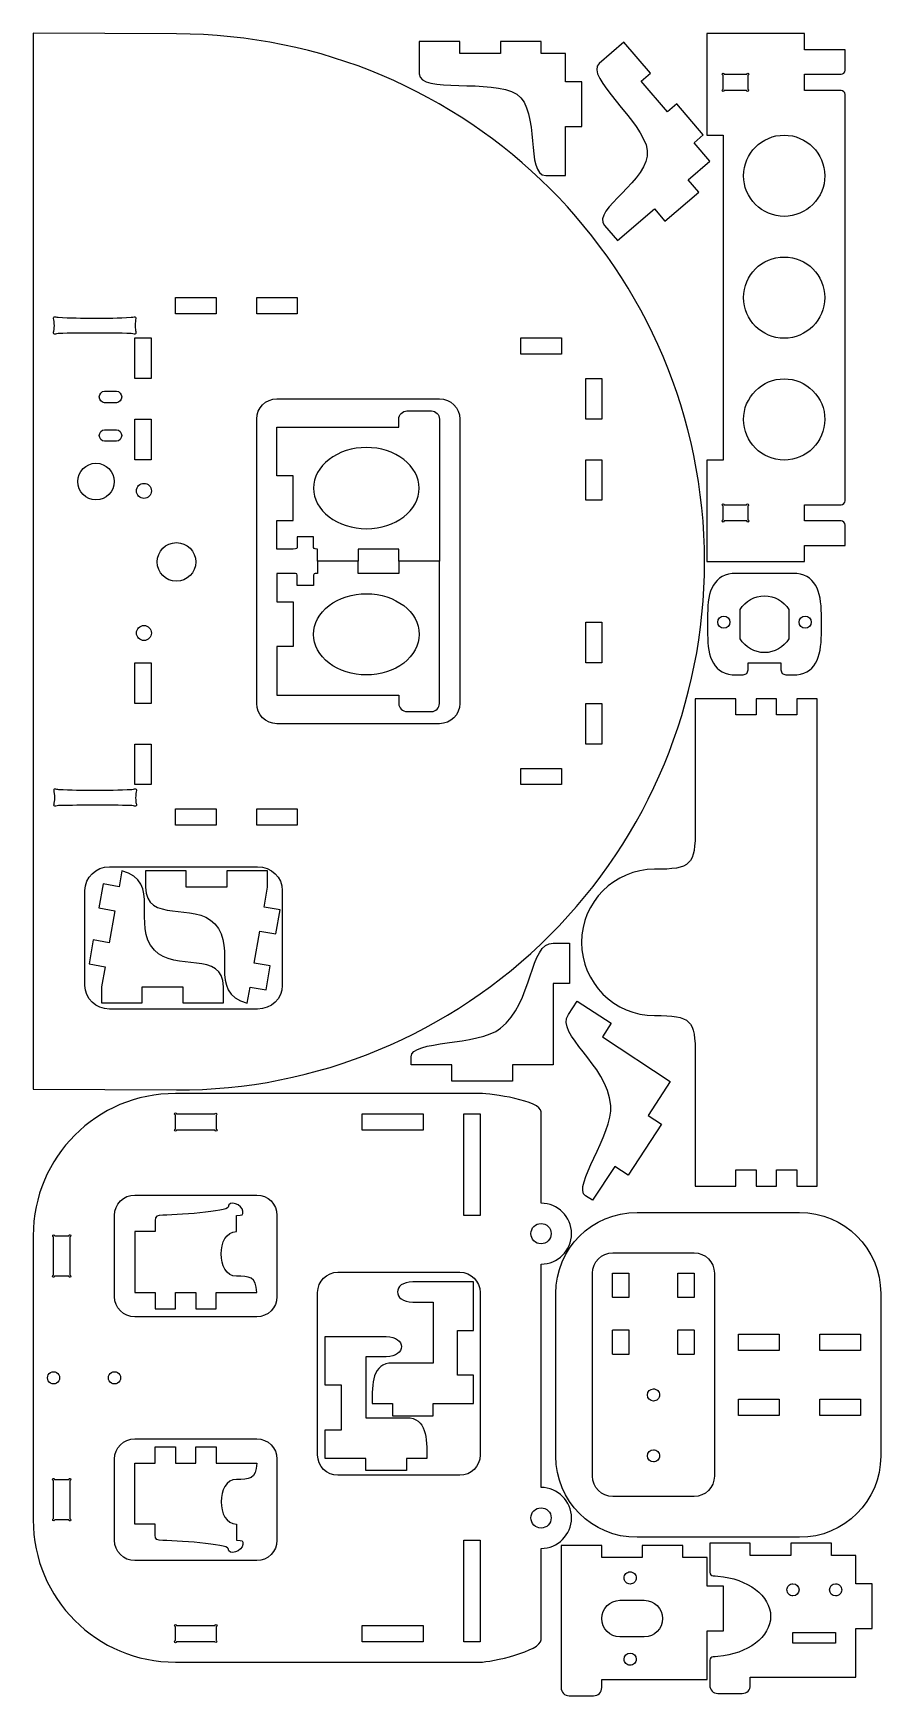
# Model space of a CAD drawing. Extents: x 0 to 209, y 11 to 420.
import ezdxf

# ---------------------------------------------------------------- set-up
doc = ezdxf.new("R2010")
doc.units = 0
doc.layers.get('0').update_dxf_attribs({"linetype": 'CONTINUOUS'})

msp = doc.modelspace()

# ---------------------------------------------------------------- linework, layer by layer
at = {"color": 7}
for p, q in [((0, 419.999993), (0, 159.99984)), ((35.248497, 419.829461), (0, 419.999993)), ((95.000218, 417.999744), (94.999971, 409.999957)), ((105.000067, 417.999744), (95.000218, 417.999744)), ((105.000067, 414.999993), (105.000067, 417.999744)), ((125.000425, 417.999744), (114.999987, 417.999744)), ((114.999987, 417.999744), (115.000001, 414.999993)), ((125.000439, 414.999993), (125.000425, 417.999744)), ((145.396632, 417.783193), (139.324579, 412.574849)), ((151.907386, 410.193229), (145.396632, 417.783193)), ((165.84844, 419.907582), (165.84844, 394.907555)), ((169.848199, 419.907582), (165.84844, 419.907582)), ((189.848512, 419.907582), (169.848199, 419.907582)), ((189.848512, 415.907294), (189.848512, 419.907582)), ((115.000001, 414.999993), (105.000067, 414.999993)), ((131.00059, 414.999993), (125.000439, 414.999993)), ((131.00059, 407.999905), (131.00059, 414.999993)), ((199.848421, 415.907294), (189.848512, 415.907294)), ((199.848421, 410.907621), (199.848421, 415.907294)), ((149.630554, 408.240138), (151.907386, 410.193229)), ((169.848199, 410.157263), (169.848199, 410.157263)), ((169.848199, 406.157504), (169.848199, 409.657546)), ((170.098319, 409.907683), (175.656615, 409.907683)), ((175.906734, 409.657546), (175.906734, 406.180762)), ((189.848512, 405.907395), (189.848512, 409.907683)), ((189.848512, 409.907683), (198.848472, 409.907683)), ((135.000349, 407.999905), (131.00059, 407.999905)), ((135.000349, 396.999539), (135.000349, 407.999905)), ((156.141336, 400.650135), (149.630554, 408.240138)), ((175.588423, 405.907395), (170.098319, 405.907395)), ((198.848472, 405.907395), (189.848512, 405.907395)), ((158.418157, 402.603236), (156.141336, 400.650135)), ((164.929274, 395.012841), (158.418157, 402.603236)), ((199.848421, 304.907956), (199.848421, 404.907453)), ((131.00035, 384.999955), (131.00059, 396.999539)), ((131.00059, 396.999539), (135.000349, 396.999539)), ((162.652457, 393.059744), (164.929274, 395.012841)), ((166.559054, 388.505591), (162.652457, 393.059744)), ((165.84844, 394.907555), (169.848199, 394.907555)), ((169.848199, 394.907555), (169.848199, 354.907421)), ((184.84831, 394.907555), (184.84831, 394.907555)), ((126.154291, 384.999958), (131.00035, 384.999955)), ((161.245943, 383.94795), (166.559054, 388.505591)), ((155.500773, 373.749956), (163.850116, 380.912107)), ((163.850116, 380.912107), (161.245943, 383.94795)), ((143.788682, 368.97325), (152.896599, 376.785796)), ((152.896599, 376.785796), (155.500773, 373.749956)), ((140.633494, 372.651434), (143.788682, 368.97325)), ((184.84831, 364.907324), (184.84831, 364.907324)), ((34.996738, 350.951774), (34.996738, 354.951773)), ((34.996738, 354.951773), (44.996738, 354.951773)), ((44.996738, 354.951773), (44.996738, 350.951774)), ((54.996735, 350.951774), (54.996735, 354.951773)), ((54.996735, 354.951773), (64.996736, 354.951773)), ((64.996736, 354.951773), (64.996736, 350.951774)), ((169.848199, 354.907421), (169.848199, 314.907901)), ((5.227068, 350.208905), (5.227071, 350.208905)), ((44.996738, 350.951774), (34.996738, 350.951774)), ((64.996736, 350.951774), (54.996735, 350.951774)), ((25, 344.999993), (28.999999, 344.999993)), ((25, 334.999992), (25, 344.999993)), ((25.284761, 346.187961), (25.283208, 346.187961)), ((28.999999, 344.999993), (28.999999, 334.999992)), ((120.000093, 344.999993), (130.000003, 344.999993)), ((120.000093, 341.000234), (120.000093, 344.999993)), ((130.000003, 344.999993), (130.000003, 341.000234)), ((130.000003, 341.000234), (120.000093, 341.000234)), ((17.51366, 331.880329), (20.513477, 331.880329)), ((17.51366, 331.880329), (17.51366, 331.880329)), ((28.999999, 334.999992), (25, 334.999992)), ((136.000005, 334.999992), (140.000004, 334.999992)), ((136.000005, 324.999991), (136.000005, 334.999992)), ((140.000004, 334.999992), (140.000004, 324.999991)), ((184.84831, 334.907649), (184.84831, 334.907649)), ((20.513477, 329.006043), (17.51366, 329.006043)), ((59.999992, 329.999998), (100.00001, 329.999998)), ((59.999992, 329.999998), (59.999992, 329.999998)), ((25, 324.999991), (28.999999, 324.999991)), ((25, 314.99999), (25, 324.999991)), ((28.999999, 324.999991), (28.999999, 314.99999)), ((55.000002, 254.999984), (55.000002, 325.000008)), ((90.000048, 323.000044), (90.000048, 325.000438)), ((91.999926, 327.000314), (98.000593, 327.000314)), ((100.000471, 325.000438), (100.000471, 323.000044)), ((105, 325.000008), (105, 254.999984)), ((140.000004, 324.999991), (136.000005, 324.999991)), ((17.51366, 322.368438), (20.513477, 322.368438)), ((17.51366, 322.368438), (17.51366, 322.368438)), ((20.513477, 319.529233), (17.51366, 319.529233)), ((59.999294, 311.000258), (59.999647, 323.000044)), ((59.999647, 323.000044), (90.000048, 323.000044)), ((100.000471, 323.000044), (99.999954, 289.99999)), ((15.441435, 314.116532), (15.441435, 314.116532)), ((28.999999, 314.99999), (25, 314.99999)), ((136.000005, 314.99999), (140.000004, 314.99999)), ((136.000005, 304.999989), (136.000005, 314.99999)), ((140.000004, 314.99999), (140.000004, 304.999989)), ((169.848199, 314.907901), (165.84844, 314.907901)), ((165.84844, 314.907901), (165.84844, 289.907845)), ((27.249499, 309.179883), (27.249499, 309.179883)), ((63.999568, 311.000258), (59.999294, 311.000258)), ((63.999568, 299.999896), (63.999568, 311.000258)), ((94.999743, 307.999926), (94.999743, 307.999926)), ((140.000004, 304.999989), (136.000005, 304.999989)), ((169.848199, 304.158162), (169.848199, 304.158162)), ((169.848199, 300.157874), (169.848199, 303.657923)), ((170.098319, 303.908043), (175.588423, 303.908043)), ((175.906734, 303.634675), (175.906734, 300.157874)), ((189.848512, 299.907755), (189.848512, 303.908043)), ((189.848512, 303.908043), (198.848472, 303.908043)), ((59.999294, 292.999808), (59.999294, 299.999896)), ((59.999294, 299.999896), (63.999568, 299.999896)), ((175.656615, 299.907755), (170.098319, 299.907755)), ((198.848472, 299.907755), (189.848512, 299.907755)), ((199.848421, 293.908134), (199.848421, 298.907806)), ((68.999778, 296.00014), (65.000024, 296.00014)), ((65.000024, 296.00014), (65.000024, 293.999746)), ((68.999778, 293.999746), (68.999778, 296.00014)), ((35.249527, 294.579741), (35.249527, 294.579741)), ((63.999568, 292.999808), (59.999294, 292.999808)), ((69.999718, 291.999866), (69.999718, 292.999808)), ((69.999718, 289.99999), (69.999718, 291.999866)), ((90.000048, 292.999808), (80.000141, 292.999808)), ((80.000141, 292.999808), (80.000141, 289.99999)), ((90.000048, 289.99999), (90.000048, 292.999808)), ((189.848512, 289.907845), (189.848512, 293.908134)), ((189.848512, 293.908134), (199.848421, 293.908134)), ((63.999568, 287.000174), (59.999296, 287.000174)), ((59.999296, 287.000174), (59.999296, 280.000085)), ((80.000141, 289.999991), (69.999718, 289.999991)), ((69.999718, 289.999991), (69.999718, 288.000114)), ((80.000141, 289.99999), (69.999718, 289.99999)), ((69.999718, 288.000114), (69.999718, 287.000174)), ((80.000141, 287.000174), (80.000141, 289.999991)), ((90.000048, 287.000174), (80.000141, 287.000174)), ((99.999954, 289.999991), (90.000048, 289.999991)), ((90.000048, 289.999991), (90.000048, 287.000174)), ((99.999954, 289.99999), (90.000048, 289.99999)), ((100.000471, 256.999938), (99.999954, 289.999991)), ((165.84844, 289.907845), (169.848199, 289.907845)), ((169.848199, 289.907845), (189.848512, 289.907845)), ((186.999665, 286.99999), (173.000004, 286.99999)), ((65.000024, 283.999842), (65.000024, 286.000235)), ((68.999778, 283.999842), (65.000024, 283.999842)), ((68.999778, 286.000235), (68.999778, 283.999842)), ((59.999296, 280.000085), (63.999568, 280.000085)), ((63.999568, 280.000085), (63.999568, 268.999723)), ((179.999577, 281.500068), (179.999577, 281.500068)), ((136.000005, 274.999993), (140.000004, 274.999993)), ((136.000005, 264.999992), (136.000005, 274.999993)), ((140.000004, 274.999993), (140.000004, 264.999992)), ((165.999912, 277.000084), (165.999912, 272.00039)), ((170.000186, 276.500374), (170.000186, 276.500374)), ((173.999942, 270.907951), (173.999942, 278.090457)), ((185.999724, 278.090457), (185.999724, 270.910533)), ((189.999998, 276.500374), (189.999998, 276.500374)), ((193.999754, 272.00039), (193.999754, 277.000084)), ((27.249499, 274.179435), (27.249499, 274.179435)), ((94.999743, 272.000056), (94.999743, 272.000056)), ((63.999568, 268.999723), (59.999296, 268.999723)), ((59.999296, 268.999723), (59.999825, 256.999938)), ((25, 264.999992), (28.999999, 264.999992)), ((25, 254.999991), (25, 264.999992)), ((28.999999, 264.999992), (28.999999, 254.999991)), ((140.000004, 264.999992), (136.000005, 264.999992)), ((176.000002, 264.999992), (184.000031, 264.999992)), ((28.999999, 254.999991), (25, 254.999991)), ((59.999825, 256.999938), (90.000048, 256.999938)), ((90.000048, 256.999938), (90.000048, 254.999542)), ((100.000471, 254.999542), (100.000471, 256.999938)), ((136.000005, 254.999994), (140.000004, 254.999994)), ((136.000005, 244.999993), (136.000005, 254.999994)), ((140.000004, 254.999994), (140.000004, 244.999993)), ((172.963298, 256.15586), (162.963131, 256.15586)), ((162.963131, 256.15586), (162.963131, 224.19345)), ((172.963298, 252.155572), (172.963298, 256.15586)), ((182.963228, 256.15586), (177.963531, 256.15586)), ((177.963531, 256.15586), (177.963531, 252.155572)), ((182.963228, 252.156101), (182.963228, 256.15586)), ((192.96313, 256.15586), (187.96343, 256.15586)), ((187.96343, 256.15586), (187.96343, 252.156101)), ((192.96313, 136.155626), (192.96313, 256.15586)), ((100.00001, 249.999994), (59.999992, 249.999994)), ((91.999926, 252.999665), (98.000593, 252.999665)), ((177.963531, 252.155572), (172.963298, 252.155572)), ((187.96343, 252.156101), (182.963228, 252.156101)), ((25, 244.99999), (28.999999, 244.99999)), ((25, 234.999989), (25, 244.99999)), ((28.999999, 244.99999), (28.999999, 234.999989)), ((140.000004, 244.999993), (136.000005, 244.999993)), ((120.000093, 239.000259), (130.000003, 239.000259)), ((120.000093, 234.999985), (120.000093, 239.000259)), ((130.000003, 239.000259), (130.000003, 234.999985)), ((5.349028, 233.974139), (5.349028, 233.974139)), ((28.999999, 234.999989), (25, 234.999989)), ((130.000003, 234.999985), (120.000093, 234.999985)), ((35.000001, 224.999991), (35.000001, 228.99999)), ((35.000001, 228.99999), (45.000001, 228.99999)), ((45.000001, 228.99999), (45.000001, 224.999991)), ((54.999998, 224.999991), (54.999998, 228.99999)), ((54.999998, 228.99999), (64.999999, 228.99999)), ((64.999999, 228.99999), (64.999999, 224.999991)), ((45.000001, 224.999991), (35.000001, 224.999991)), ((64.999999, 224.999991), (54.999998, 224.999991)), ((18.779283, 214.770753), (55.233883, 214.770753)), ((18.779283, 214.770753), (18.779283, 214.770753)), ((21.80507, 213.79742), (21.11519, 209.857615)), ((21.80507, 213.798451), (21.80507, 213.79742)), ((37.666986, 213.758828), (27.66708, 213.758828)), ((27.66708, 213.758828), (27.66708, 209.759097)), ((37.666986, 209.759097), (37.666986, 213.758828)), ((47.666892, 213.758828), (47.666821, 209.759097)), ((57.666801, 213.758828), (47.666892, 213.758828)), ((57.666801, 209.759097), (57.666801, 213.758828)), ((12.70354, 185.561237), (12.70354, 208.92887)), ((17.174861, 210.54696), (16.140301, 204.636724)), ((21.11519, 209.857615), (17.174861, 210.54696)), ((47.666821, 209.759097), (37.666986, 209.759097)), ((56.804838, 204.833797), (57.666801, 209.759097)), ((57.666801, 209.759097), (57.665743, 209.759097)), ((57.665743, 209.759097), (57.666801, 209.759097)), ((61.309623, 208.92887), (61.309623, 185.561237)), ((60.745165, 204.143923), (56.804838, 204.833797)), ((16.140301, 204.636724), (20.080627, 203.947379)), ((20.080627, 203.947379), (18.701383, 196.066711)), ((59.710605, 198.234218), (60.745165, 204.143923)), ((14.761054, 196.756586), (13.726494, 190.846879)), ((18.701383, 196.066711), (14.761054, 196.756586)), ((54.39103, 191.043425), (55.770275, 198.924092)), ((55.770275, 198.924092), (59.710605, 198.234218)), ((128.000031, 195.999768), (132.00032, 195.999768)), ((132.00032, 195.999768), (132.00032, 185.999858)), ((134.963282, 196.155388), (134.963282, 196.155565)), ((13.726494, 190.846879), (17.666822, 190.157004)), ((17.666822, 190.157004), (16.804857, 185.231706)), ((58.331357, 190.354079), (54.39103, 191.043425)), ((57.296797, 184.443842), (58.331357, 190.354079)), ((16.804857, 185.231706), (16.805916, 185.231706)), ((16.805916, 185.231706), (16.804857, 185.231706)), ((16.804857, 185.231706), (16.804857, 181.231973)), ((26.804766, 181.231973), (26.804838, 185.231706)), ((26.804838, 185.231706), (36.804672, 185.231706)), ((36.804672, 185.231706), (36.804672, 181.231973)), ((46.804578, 181.231973), (46.804578, 185.231706)), ((52.666589, 181.193382), (53.356467, 185.133187)), ((53.356467, 185.133187), (57.296797, 184.443842)), ((132.00032, 185.999858), (128.000031, 185.999858)), ((128.000031, 185.999858), (128.000031, 165.999747)), ((16.804857, 181.231973), (26.804766, 181.231973)), ((36.804672, 181.231973), (46.804578, 181.231973)), ((52.666589, 181.192352), (52.666589, 181.193382)), ((131.727552, 178.36157), (133.919374, 181.707943)), ((133.919374, 181.707943), (142.284628, 176.228824)), ((55.233883, 179.719353), (18.779283, 179.719353)), ((142.284628, 176.228824), (140.092805, 172.882452)), ((140.092805, 172.882452), (156.823545, 161.924063)), ((93.000091, 165.999747), (92.999999, 167.99999)), ((162.963131, 168.300444), (162.963131, 136.155626)), ((103.000001, 165.999747), (93.000091, 165.999747)), ((103.000001, 161.999988), (103.000001, 165.999747)), ((128.000031, 165.999747), (118.000147, 165.999747)), ((118.000147, 165.999747), (118.000147, 161.999988)), ((0, 159.99984), (35.248497, 159.829826)), ((118.000147, 161.999988), (103.000001, 161.999988)), ((156.823545, 161.924063), (151.344441, 153.558831)), ((80.000029, 158.941359), (34.999934, 158.94157)), ((89.999931, 158.941359), (80.000029, 158.941359)), ((109.999761, 158.941359), (89.999931, 158.941359)), ((35.002502, 150.155026), (35.002502, 153.655072)), ((35.252639, 153.905184), (44.678416, 153.905184)), ((44.996734, 153.631817), (44.996734, 150.155026)), ((80.999971, 149.941391), (80.999971, 153.941665)), ((80.999971, 153.941665), (95.99957, 153.941665)), ((95.99957, 153.941665), (95.99957, 149.941391)), ((106.000002, 128.941641), (106.000002, 153.941665)), ((106.000002, 153.941665), (109.999761, 153.941665)), ((109.999761, 153.941665), (110.000001, 128.941349)), ((124.999572, 131.94129), (124.999572, 154.441728)), ((151.344441, 153.558831), (154.690372, 151.367294)), ((44.746625, 149.904914), (35.252639, 149.904914)), ((45.246318, 149.904914), (45.246318, 149.904914)), ((95.99957, 149.941391), (80.999971, 149.941391)), ((154.690372, 151.367294), (146.471542, 138.819179)), ((143.125611, 141.010712), (137.646492, 132.645462)), ((146.471542, 138.819179), (143.125611, 141.010712)), ((172.963298, 136.155626), (172.963298, 140.154891)), ((172.963298, 140.154891), (177.963531, 140.154891)), ((177.963531, 140.154891), (177.963531, 136.155626)), ((182.963228, 136.155626), (182.963228, 140.155385)), ((182.963228, 140.155385), (187.96343, 140.155385)), ((187.96343, 140.155385), (187.96343, 136.155626)), ((162.963131, 136.155626), (172.963298, 136.155626)), ((177.963531, 136.155626), (182.963228, 136.155626)), ((187.96343, 136.155626), (192.96313, 136.155626)), ((25, 133.941656), (55.00003, 133.941656)), ((25, 133.941656), (25, 133.941656)), ((137.646492, 132.645462), (135.973169, 133.741356)), ((20.000015, 108.941639), (20.000015, 128.94167)), ((29.99986, 126.94615), (29.99986, 124.945668)), ((49.999875, 124.945904), (49.999875, 128.945286)), ((51.570836, 129.945975), (51.570836, 129.946151)), ((60.000017, 128.94167), (60.000017, 108.941639)), ((110.000001, 128.941349), (106.000002, 128.941641)), ((148.620767, 129.67477), (188.620729, 129.67477)), ((148.620767, 129.67477), (148.620767, 129.67477)), ((0, 123.941641), (0, 53.941655)), ((4.999697, 114.191847), (4.999697, 123.617629)), ((5.273065, 123.935954), (8.749848, 123.935954)), ((8.999961, 123.685842), (8.999961, 114.191847)), ((9.249569, 123.935954), (9.249569, 123.935954)), ((29.99986, 124.945668), (25.000164, 124.945668)), ((25.000164, 124.945668), (25.000164, 109.94555)), ((127.499672, 124.441492), (127.499672, 124.441492)), ((132.49937, 124.441492), (132.49937, 124.441492)), ((142.667529, 119.721556), (162.667514, 119.721556)), ((74.999572, 114.941333), (104.999592, 114.941333)), ((74.999572, 114.941333), (74.999572, 114.941333)), ((124.999572, 61.94142), (124.999572, 116.94169)), ((137.667518, 64.721562), (137.667518, 114.721548)), ((142.62074, 108.768327), (142.62074, 114.674783)), ((142.667511, 114.721555), (146.573971, 114.721555)), ((146.620746, 114.674783), (146.620746, 108.768327)), ((158.667507, 108.768327), (158.667507, 114.674783)), ((158.714279, 114.721555), (162.620739, 114.721555)), ((162.667514, 114.674783), (162.667514, 108.768327)), ((167.667521, 114.721548), (167.667521, 64.721562)), ((167.667521, 114.721548), (167.667521, 114.721548)), ((8.749848, 113.941735), (5.24981, 113.941735)), ((108.411987, 112.586757), (93.411848, 112.586757)), ((108.412227, 100.586739), (108.411987, 112.586757)), ((25.000164, 109.94555), (29.99986, 109.94555)), ((29.99986, 109.94555), (29.99986, 105.945791)), ((35.000062, 105.945791), (35.000062, 109.94555)), ((35.000062, 109.94555), (39.999761, 109.94555)), ((39.999761, 109.94555), (39.999761, 105.946309)), ((44.99999, 109.94555), (54.999864, 109.945902)), ((44.99999, 105.946309), (44.99999, 109.94555)), ((69.999582, 69.941325), (69.999582, 109.941343)), ((93.411848, 107.587049), (98.412085, 107.587049)), ((98.412085, 107.587049), (98.412085, 92.58715)), ((109.999586, 109.941343), (109.999586, 69.941325)), ((128.620758, 69.67481), (128.620758, 109.674761)), ((146.573971, 108.721555), (142.667511, 108.721555)), ((146.573971, 108.721555), (146.573971, 108.721555)), ((162.620739, 108.721555), (158.714279, 108.721555)), ((162.620739, 108.721555), (162.620739, 108.721555)), ((208.620739, 109.674761), (208.620739, 69.67481)), ((55.00003, 103.941653), (25, 103.941653)), ((29.99986, 105.945791), (35.000062, 105.945791)), ((39.999761, 105.946309), (44.99999, 105.946309)), ((71.882724, 87.115905), (71.882964, 99.115924)), ((71.882964, 99.115924), (86.883103, 99.115924)), ((104.412023, 100.586704), (108.412227, 100.586739)), ((104.412023, 89.587163), (104.412023, 100.586704)), ((142.62074, 94.768327), (142.62074, 100.674783)), ((142.667511, 100.721555), (146.573971, 100.721555)), ((146.620746, 100.674783), (146.620746, 94.768327)), ((158.667507, 94.768327), (158.667507, 100.674783)), ((158.714279, 100.721555), (162.620739, 100.721555)), ((162.667514, 100.674783), (162.667514, 94.768327)), ((173.620756, 99.67476), (183.620757, 99.67476)), ((173.620756, 95.674761), (173.620756, 99.67476)), ((183.620757, 99.67476), (183.620757, 95.674761)), ((193.620758, 99.67476), (203.620755, 99.67476)), ((193.620758, 95.674761), (193.620758, 99.67476)), ((203.620755, 99.67476), (203.620755, 95.674761)), ((146.573971, 94.721555), (142.667511, 94.721555)), ((146.573971, 94.721555), (146.573971, 94.721555)), ((162.620739, 94.721555), (158.714279, 94.721555)), ((162.620739, 94.721555), (162.620739, 94.721555)), ((183.620757, 95.674761), (173.620756, 95.674761)), ((203.620755, 95.674761), (193.620758, 95.674761)), ((86.883103, 94.116216), (81.882866, 94.116216)), ((81.882866, 94.116216), (81.882866, 79.116317)), ((98.412085, 92.58715), (88.411985, 92.58715)), ((6.5, 88.941651), (6.5, 88.941651)), ((6.5, 88.9416), (6.5, 88.9416)), ((21.500001, 88.941651), (21.500001, 88.941651)), ((21.500001, 88.9416), (21.500001, 88.9416)), ((75.882927, 87.11587), (71.882724, 87.115905)), ((75.882927, 76.11633), (75.882927, 87.11587)), ((108.411987, 89.587198), (104.412023, 89.587163)), ((108.411987, 82.58717), (108.411987, 89.587198)), ((83.411985, 82.58717), (88.411646, 82.58717)), ((88.411646, 82.58717), (88.411392, 79.58743)), ((98.411831, 79.58743), (98.412085, 82.58717)), ((98.412085, 82.58717), (108.411987, 82.58717)), ((152.667458, 83.221555), (152.667458, 83.221555)), ((152.667509, 83.221555), (152.667509, 83.221555)), ((173.620756, 83.674757), (183.620757, 83.674757)), ((173.620756, 79.674758), (173.620756, 83.674757)), ((183.620757, 83.674757), (183.620757, 79.674758)), ((193.620758, 83.674757), (203.620755, 83.674757)), ((193.620758, 79.674758), (193.620758, 83.674757)), ((203.620755, 83.674757), (203.620755, 79.674758)), ((81.882866, 79.116317), (91.882966, 79.116317)), ((88.411392, 79.58743), (98.411831, 79.58743)), ((183.620757, 79.674758), (173.620756, 79.674758)), ((203.620755, 79.674758), (193.620758, 79.674758)), ((25, 73.941653), (55.00003, 73.941653)), ((25, 73.941653), (25, 73.941653)), ((71.882964, 69.116337), (71.882964, 76.116365)), ((71.882964, 76.116365), (75.882927, 76.11633)), ((29.999861, 67.937764), (29.999861, 71.937523)), ((29.999861, 71.937523), (35.000062, 71.937523)), ((35.000062, 71.937523), (35.000062, 67.937764)), ((39.999761, 67.937764), (39.999761, 71.937004)), ((39.999761, 71.937004), (44.99999, 71.937004)), ((44.99999, 71.937004), (44.99999, 67.937764)), ((20.000015, 48.94163), (20.000015, 68.941667)), ((25.000165, 52.937614), (25.000165, 67.937764)), ((25.000165, 67.937764), (29.999861, 67.937764)), ((35.000062, 67.937764), (39.999761, 67.937764)), ((44.99999, 67.937764), (54.999864, 67.937411)), ((60.000017, 68.941667), (60.000017, 48.94163)), ((81.882866, 69.116337), (71.882964, 69.116337)), ((81.88312, 66.116597), (81.882866, 69.116337)), ((91.883558, 66.116597), (81.88312, 66.116597)), ((96.882966, 69.116337), (91.883304, 69.116337)), ((91.883304, 69.116337), (91.883558, 66.116597)), ((152.667458, 68.221554), (152.667458, 68.221554)), ((152.667509, 68.221554), (152.667509, 68.221554)), ((4.999697, 54.265681), (4.999697, 63.691445)), ((5.24981, 63.941564), (8.749848, 63.941564)), ((8.999961, 63.691445), (8.999961, 54.197454)), ((9.249569, 63.941564), (9.249569, 63.941564)), ((104.999592, 64.941335), (74.999572, 64.941335)), ((162.667514, 59.721554), (142.667529, 59.721554)), ((8.749848, 53.947335), (5.273065, 53.947335)), ((127.499672, 54.441612), (127.499672, 54.441612)), ((29.999861, 52.937614), (25.000165, 52.937614)), ((29.999861, 50.937152), (29.999861, 52.937614)), ((49.999875, 52.937367), (49.999875, 48.937996)), ((188.620729, 49.674804), (148.620767, 49.674804)), ((51.570836, 47.937307), (51.570836, 47.93713)), ((106.000002, 23.941327), (106.000002, 48.941348)), ((106.000002, 48.941348), (110.000001, 48.941348)), ((110.000001, 48.941348), (109.999761, 23.941327)), ((124.999572, 24.441884), (124.999572, 46.941309)), ((129.922815, 47.664398), (129.922815, 12.664468)), ((139.922724, 47.664398), (129.922815, 47.664398)), ((139.922724, 44.664587), (139.922724, 47.664398)), ((159.923036, 47.664398), (149.922633, 47.664398)), ((149.922633, 47.664398), (149.922633, 44.664587)), ((159.923036, 44.664587), (159.923036, 47.664398)), ((166.517007, 48.226585), (166.517007, 42.21765)), ((176.516916, 48.226585), (166.517007, 48.226585)), ((176.516916, 45.226774), (176.516916, 48.226585)), ((186.51788, 45.226774), (176.516916, 45.226774)), ((196.518305, 48.226585), (186.51788, 48.226585)), ((186.51788, 48.226585), (186.51788, 45.226774)), ((196.518305, 45.226774), (196.518305, 48.226585)), ((202.518437, 45.226774), (196.518305, 45.226774)), ((202.518437, 38.226675), (202.518437, 45.226774)), ((55.00003, 43.94164), (25, 43.94164)), ((149.922633, 44.664587), (139.922724, 44.664587)), ((165.923187, 44.664587), (159.923036, 44.664587)), ((165.923187, 37.664489), (165.923187, 44.664587)), ((145.422635, 39.66435), (145.422635, 39.66435)), ((169.922946, 37.664489), (165.923187, 37.664489)), ((169.922946, 26.664137), (169.922946, 37.664489)), ((187.017565, 38.259766), (187.017565, 38.259766)), ((197.517177, 38.226605), (197.517177, 38.226605)), ((206.518196, 38.226675), (202.518437, 38.226675)), ((206.518196, 27.226323), (206.518196, 38.226675)), ((144.422687, 34.16391), (150.422837, 34.16391)), ((139.922724, 29.663947), (139.922724, 29.663947)), ((35.002569, 24.228171), (35.002569, 27.728185)), ((35.252706, 27.978305), (44.746692, 27.978305)), ((44.996801, 27.728185), (44.996801, 24.251419)), ((45.246385, 27.978305), (45.246385, 27.978305)), ((80.999971, 23.941327), (80.999971, 27.94158)), ((80.999971, 27.94158), (95.99957, 27.94158)), ((95.99957, 27.94158), (95.99957, 23.941327)), ((150.422837, 25.163949), (144.422687, 25.163949)), ((165.923187, 14.664859), (165.923187, 26.664137)), ((165.923187, 26.664137), (169.922946, 26.664137)), ((187.017565, 26.226304), (197.517177, 26.226304)), ((187.017565, 23.626438), (187.017565, 26.226304)), ((197.517177, 26.226304), (197.517177, 23.626438)), ((202.518437, 15.227046), (202.518437, 27.226323)), ((202.518437, 27.226323), (206.518196, 27.226323)), ((44.678483, 23.978052), (35.252706, 23.978052)), ((95.99957, 23.941327), (80.999971, 23.941327)), ((109.999761, 23.941327), (106.000002, 23.941327)), ((197.517177, 23.626438), (187.017565, 23.626438)), ((35.000001, 18.941655), (80.000029, 18.94162)), ((80.000029, 18.94162), (89.999931, 18.94162)), ((89.999931, 18.94162), (109.999761, 18.94162)), ((145.422635, 19.664532), (145.422635, 19.664532)), ((166.518041, 18.247036), (166.518041, 13.226655)), ((139.922724, 12.664468), (139.922724, 14.664859)), ((139.922724, 14.664859), (165.923187, 14.664859)), ((176.51795, 13.226655), (176.51795, 15.227046)), ((176.51795, 15.227046), (202.518437, 15.227046)), ((131.922677, 10.664571), (137.922827, 10.664571)), ((168.51792, 11.226758), (174.51807, 11.226758))]:
    msp.add_line(p, q, dxfattribs=at)
for points in [[(165.248312, 289.829645), (165.248206, 361.626543), (107.045395, 419.829406), (35.248497, 419.829461)], [(94.999971, 409.999957), (94.999971, 404.999957), (112.999959, 408.999956), (118.999961, 404.999957)], [(139.324579, 412.574849), (135.529554, 409.319434), (150.285077, 398.261657), (151.155556, 391.103288)], [(169.848199, 409.657546), (169.710051, 409.657493), (169.598009, 409.769518), (169.59808, 409.907683)], [(169.59808, 409.907683), (169.598291, 410.045637), (169.710228, 410.157344), (169.848199, 410.157263)], [(169.848199, 410.157263), (169.986171, 410.157344), (170.098107, 410.045637), (170.098319, 409.907683)], [(175.656615, 409.907683), (175.656826, 410.045637), (175.768763, 410.157344), (175.906734, 410.157263)], [(175.906734, 410.157263), (176.044494, 410.157051), (176.156113, 410.045425), (176.156324, 409.907683)], [(176.156324, 409.907683), (176.156395, 409.769676), (176.04467, 409.657758), (175.906734, 409.657546)], [(198.848472, 409.907683), (199.400711, 409.907683), (199.848386, 410.355383), (199.848421, 410.907621)], [(169.59808, 405.907395), (169.598009, 406.04556), (169.710051, 406.157585), (169.848199, 406.157504)], [(169.848199, 405.657282), (169.710051, 405.657177), (169.598009, 405.769282), (169.59808, 405.907395)], [(170.098319, 405.907395), (170.098389, 405.769282), (169.986382, 405.657177), (169.848199, 405.657282)], [(175.835932, 405.690885), (175.710872, 405.69099), (175.605144, 405.783464), (175.588423, 405.907395)], [(176.086051, 405.940468), (176.085804, 405.802514), (175.973868, 405.690832), (175.835932, 405.690885)], [(175.906734, 406.180762), (176.013238, 406.149365), (176.086263, 406.05154), (176.086051, 405.940468)], [(199.848421, 404.907453), (199.848386, 405.459692), (199.400711, 405.907395), (198.848472, 405.907395)], [(118.999961, 404.999957), (124.99996, 400.999958), (120.999961, 384.999958), (126.154291, 384.999958)], [(174.848401, 384.907654), (174.848456, 390.430427), (179.325537, 394.907504), (184.84831, 394.907555)], [(184.84831, 394.907555), (190.371083, 394.907504), (194.848164, 390.430427), (194.848219, 384.907654)], [(151.155556, 391.103288), (152.026028, 383.944916), (137.277596, 376.563606), (140.633494, 372.651434)], [(177.777148, 377.836339), (175.901792, 379.711794), (174.848286, 382.25543), (174.848401, 384.907654)], [(194.848219, 384.907654), (194.848334, 382.25543), (193.794828, 379.711794), (191.919472, 377.836339)], [(184.84831, 374.907222), (182.196086, 374.907247), (179.652505, 375.960885), (177.777148, 377.836339)], [(191.919472, 377.836339), (190.044115, 375.960885), (187.500534, 374.907247), (184.84831, 374.907222)], [(174.848401, 354.907421), (174.848455, 360.430195), (179.325536, 364.907273), (184.84831, 364.907324)], [(184.84831, 364.907324), (190.371084, 364.907273), (194.848165, 360.430195), (194.848219, 354.907421)], [(184.84831, 344.907516), (179.325535, 344.907566), (174.848453, 349.384646), (174.848401, 354.907421)], [(194.848219, 354.907421), (194.848167, 349.384646), (190.371085, 344.907566), (184.84831, 344.907516)], [(5.128883, 349.06582), (5.041111, 349.659333), (4.858976, 349.934377), (5.059636, 350.135005)], [(5.059636, 350.135005), (5.109836, 350.185202), (5.164238, 350.206019), (5.227068, 350.208905)], [(5.128883, 347.065426), (5.199685, 347.661504), (5.245158, 348.283077), (5.128883, 349.06582)], [(5.227071, 350.208905), (5.415384, 350.217618), (5.679422, 350.088724), (6.128825, 350.065758)], [(6.128825, 350.065758), (12.000634, 349.765904), (17.990661, 349.73516), (24.129277, 350.065758)], [(24.129277, 350.065758), (24.728858, 350.065942), (24.997391, 350.335665), (25.197945, 350.135005)], [(25.129215, 349.06582), (25.064199, 348.301809), (25.067833, 347.640418), (25.129215, 347.065426)], [(25.197945, 350.135005), (25.398641, 349.934345), (25.179947, 349.663595), (25.129215, 349.06582)], [(5.05912, 345.996241), (4.858389, 346.196936), (5.055627, 346.469623), (5.128883, 347.065426)], [(6.128305, 346.065488), (5.528547, 346.050671), (5.259744, 345.79551), (5.05912, 345.996241)], [(24.128757, 346.065488), (18.128642, 346.232951), (12.128455, 346.212737), (6.128305, 346.065488)], [(25.197942, 345.996241), (24.997247, 345.795546), (24.728514, 346.048766), (24.128757, 346.065488)], [(25.129215, 347.065426), (25.168762, 346.692508), (25.264211, 346.446555), (25.281145, 346.265474)], [(25.283208, 346.187961), (25.278975, 346.114619), (25.254281, 346.05265), (25.197942, 345.996241)], [(25.281145, 346.265474), (25.284672, 346.23831), (25.284761, 346.212441), (25.284761, 346.187961)], [(16.263607, 330.443186), (16.263572, 331.133583), (16.823274, 331.880364), (17.51366, 331.880329)], [(20.513477, 331.880329), (21.203863, 331.880364), (21.763565, 331.133583), (21.76353, 330.443186)], [(174.848401, 324.907246), (174.848294, 327.559465), (175.901803, 330.103093), (177.777158, 331.978542)], [(177.777158, 331.978542), (179.652514, 333.85399), (182.196091, 334.907625), (184.84831, 334.907649)], [(184.84831, 334.907649), (187.500529, 334.907625), (190.044106, 333.85399), (191.919462, 331.978542)], [(191.919462, 331.978542), (193.794817, 330.103093), (194.848326, 327.559465), (194.848219, 324.907246)], [(17.51366, 329.006043), (16.823239, 329.006005), (16.263572, 329.752775), (16.263607, 330.443186)], [(21.76353, 330.443186), (21.763565, 329.752775), (21.203898, 329.006005), (20.513477, 329.006043)], [(55.000002, 325.000008), (55.000002, 327.770002), (57.229999, 329.999998), (59.999992, 329.999998)], [(100.00001, 329.999998), (102.770004, 329.999998), (105, 327.770002), (105, 325.000008)], [(90.000048, 325.000438), (89.930865, 326.106273), (90.891922, 327.000325), (91.999926, 327.000314)], [(98.000593, 327.000314), (99.108598, 327.000307), (100.000471, 326.108439), (100.000471, 325.000438)], [(184.84831, 314.907372), (179.325547, 314.907422), (174.848471, 319.384483), (174.848401, 324.907246)], [(194.848219, 324.907246), (194.84815, 319.384483), (190.371073, 314.907422), (184.84831, 314.907372)], [(16.263607, 320.94299), (16.263572, 321.633401), (16.823239, 322.368473), (17.51366, 322.368438)], [(17.51366, 319.529233), (16.823274, 319.529194), (16.263572, 320.25259), (16.263607, 320.94299)], [(20.513477, 322.368438), (21.203898, 322.368473), (21.763565, 321.633401), (21.76353, 320.94299)], [(21.76353, 320.94299), (21.763565, 320.25259), (21.203863, 319.529194), (20.513477, 319.529233)], [(82.000019, 318.000346), (78.552068, 318.000396), (75.245323, 316.946791), (72.807282, 315.071331)], [(91.192422, 315.07119), (88.754493, 316.946639), (85.44788, 318.00029), (82.000019, 318.000346)], [(10.941451, 309.616548), (10.941459, 312.101815), (12.956165, 314.116525), (15.441435, 314.116532)], [(15.441435, 314.116532), (17.926704, 314.116525), (19.941411, 312.101815), (19.941419, 309.616548)], [(72.807282, 315.071331), (70.369241, 313.195871), (68.999633, 310.652196), (68.999778, 307.999926)], [(94.999743, 307.999926), (94.999887, 310.652127), (93.63035, 313.195742), (91.192422, 315.07119)], [(15.441435, 305.116564), (12.956167, 305.116571), (10.94146, 307.131278), (10.941451, 309.616548)], [(19.941419, 309.616548), (19.94141, 307.131278), (17.926703, 305.116571), (15.441435, 305.116564)], [(25.399483, 307.329867), (25.399448, 308.35161), (26.227751, 309.179883), (27.249499, 309.179883)], [(27.249499, 305.479851), (26.227786, 305.479851), (25.399483, 306.308138), (25.399483, 307.329867)], [(27.249499, 309.179883), (28.271252, 309.179904), (29.099553, 308.351625), (29.099517, 307.329867)], [(29.099517, 307.329867), (29.099517, 306.308124), (28.271252, 305.47983), (27.249499, 305.479851)], [(68.999778, 307.999926), (68.999811, 305.347745), (70.369497, 302.804202), (72.807519, 300.928853)], [(82.000019, 298.00002), (89.179565, 298.000138), (94.999674, 302.477198), (94.999743, 307.999926)], [(169.59808, 303.908043), (169.598009, 304.046191), (169.710051, 304.158198), (169.848199, 304.158162)], [(169.848199, 303.657923), (169.710051, 303.657853), (169.598009, 303.769895), (169.59808, 303.908043)], [(169.848199, 304.158162), (169.986382, 304.158198), (170.098389, 304.046191), (170.098319, 303.908043)], [(175.588423, 303.908043), (175.605003, 304.031974), (175.710872, 304.124401), (175.835932, 304.124543)], [(175.835932, 304.124543), (175.973868, 304.124648), (176.085804, 304.012924), (176.086051, 303.874988)], [(176.086051, 303.874988), (176.086263, 303.763898), (176.013238, 303.666073), (175.906734, 303.634675)], [(198.848472, 303.908043), (199.400711, 303.908043), (199.848386, 304.355718), (199.848421, 304.907956)], [(72.807519, 300.928853), (75.24554, 299.053504), (78.552184, 297.999971), (82.000019, 298.00002)], [(169.59808, 299.907755), (169.598009, 300.045902), (169.710051, 300.157945), (169.848199, 300.157874)], [(169.848199, 299.658164), (169.710228, 299.658094), (169.598256, 299.769783), (169.59808, 299.907755)], [(170.098319, 299.907755), (170.098107, 299.769783), (169.986171, 299.658094), (169.848199, 299.658164)], [(175.906734, 299.658164), (175.768763, 299.658094), (175.656826, 299.769783), (175.656615, 299.907755)], [(175.906734, 300.157874), (176.04467, 300.157662), (176.156395, 300.045761), (176.156324, 299.907755)], [(176.156324, 299.907755), (176.156113, 299.769995), (176.044494, 299.658376), (175.906734, 299.658164)], [(199.848421, 298.907806), (199.848386, 299.460044), (199.400711, 299.907755), (198.848472, 299.907755)], [(30.499431, 289.829645), (30.499361, 292.453088), (32.626096, 294.579808), (35.249527, 294.579741)], [(35.249527, 294.579741), (37.872786, 294.579791), (39.999415, 292.452834), (39.999627, 289.829645)], [(65.000024, 293.999746), (65.000024, 292.999744), (64.999671, 292.999808), (63.999568, 292.999808)], [(69.999718, 292.999808), (68.999717, 292.999808), (68.999778, 292.999744), (68.999778, 293.999746)], [(35.249527, 285.079545), (32.626096, 285.079478), (30.499361, 287.206195), (30.499431, 289.829645)], [(39.999627, 289.829645), (39.999697, 287.206382), (37.872722, 285.079778), (35.249527, 285.079545)], [(65.000024, 286.000235), (65.000024, 287.000238), (64.999759, 287.000174), (63.999568, 287.000174)], [(69.999718, 287.000174), (68.999717, 287.000174), (68.999778, 287.000238), (68.999778, 286.000235)], [(127.172598, 197.906052), (151.552304, 222.285747), (165.248273, 255.351544), (165.248312, 289.829645)], [(173.000004, 286.99999), (167.46, 286.99999), (165.999912, 282.540082), (165.999912, 277.000084)], [(193.999754, 277.000084), (193.999754, 282.540082), (192.539663, 286.99999), (186.999665, 286.99999)], [(68.999778, 272.000056), (68.99981, 274.652237), (70.369497, 277.19578), (72.807518, 279.071129)], [(72.807518, 279.071129), (75.24554, 280.946477), (78.552184, 282.000011), (82.000019, 281.999962)], [(82.000019, 281.999962), (89.179565, 281.999844), (94.999675, 277.522784), (94.999743, 272.000056)], [(173.999942, 278.090457), (175.261743, 280.202287), (177.539503, 281.496745), (179.999577, 281.500068)], [(179.999577, 281.500068), (182.459832, 281.496893), (184.737831, 280.202445), (185.999724, 278.090457)], [(168.50002, 275.000205), (168.499925, 275.828763), (169.171628, 276.500466), (170.000186, 276.500374)], [(170.000186, 273.500038), (169.171628, 273.499946), (168.499928, 274.171646), (168.50002, 275.000205)], [(170.000186, 276.500374), (170.828544, 276.50018), (171.499933, 275.828562), (171.499838, 275.000205)], [(171.499838, 275.000205), (171.499929, 274.171847), (170.828544, 273.500232), (170.000186, 273.500038)], [(188.499832, 275.000205), (188.499736, 275.828763), (189.171439, 276.500466), (189.999998, 276.500374)], [(189.999998, 273.500038), (189.171439, 273.499946), (188.49974, 274.171646), (188.499832, 275.000205)], [(189.999998, 276.500374), (190.828557, 276.500466), (191.50026, 275.828763), (191.500164, 275.000205)], [(191.500164, 275.000205), (191.500256, 274.171646), (190.828557, 273.499946), (189.999998, 273.500038)], [(27.249499, 270.479403), (26.227751, 270.479403), (25.399448, 271.307676), (25.399483, 272.329419)], [(25.399483, 272.329419), (25.399483, 273.351148), (26.227786, 274.179435), (27.249499, 274.179435)], [(27.249499, 274.179435), (28.271252, 274.179456), (29.099517, 273.351162), (29.099517, 272.329419)], [(29.099517, 272.329419), (29.099553, 271.307662), (28.271252, 270.479382), (27.249499, 270.479403)], [(72.807281, 264.92865), (70.36924, 266.80411), (68.999633, 269.347786), (68.999778, 272.000056)], [(94.999743, 272.000056), (94.999888, 269.347855), (93.630351, 266.80424), (91.192422, 264.928791)], [(165.999912, 272.00039), (165.999912, 266.460393), (167.46, 261.999966), (173.000004, 261.999966)], [(179.999577, 267.499888), (177.539813, 267.50271), (175.262128, 268.796713), (173.999942, 270.907951)], [(185.999724, 270.910533), (184.738085, 268.798149), (182.460043, 267.503246), (179.999577, 267.499888)], [(186.999665, 261.999966), (192.539663, 261.999966), (193.999754, 266.460393), (193.999754, 272.00039)], [(82.000019, 261.999634), (78.552068, 261.999585), (75.245322, 263.053189), (72.807281, 264.92865)], [(91.192422, 264.928791), (88.754493, 263.053342), (85.447881, 261.999691), (82.000019, 261.999634)], [(173.000004, 261.999966), (175.999663, 261.999966), (176.000002, 261.999991), (176.000002, 264.999992)], [(184.000031, 264.999992), (184.000003, 261.999991), (183.999678, 261.999966), (186.999665, 261.999966)], [(59.999992, 249.999994), (57.229999, 249.999994), (55.000002, 252.22999), (55.000002, 254.999984)], [(90.000048, 254.999542), (89.930865, 253.893708), (90.891921, 252.999657), (91.999926, 252.999665)], [(98.000593, 252.999665), (99.108598, 252.999673), (100.000471, 253.891541), (100.000471, 254.999542)], [(105, 254.999984), (105, 252.22999), (102.770004, 249.999994), (100.00001, 249.999994)], [(5.250842, 232.831055), (5.163071, 233.424568), (4.980936, 233.699615), (5.181596, 233.900239)], [(5.181596, 233.900239), (5.231796, 233.95044), (5.286233, 233.971243), (5.349028, 233.974139)], [(5.349028, 233.974139), (5.53734, 233.982959), (5.801378, 233.853958), (6.250781, 233.830993)], [(6.250781, 233.830993), (12.122591, 233.531132), (18.112618, 233.500369), (24.251233, 233.830993)], [(24.251233, 233.830993), (24.850814, 233.831169), (25.119348, 234.100899), (25.319902, 233.900239)], [(25.319902, 233.900239), (25.520597, 233.699579), (25.301903, 233.428837), (25.251172, 232.831055)], [(5.181079, 229.761475), (4.980349, 229.962167), (5.177587, 230.234889), (5.250842, 230.83066)], [(6.250265, 229.830722), (5.650507, 229.815905), (5.381704, 229.560741), (5.181079, 229.761475)], [(5.250842, 230.83066), (5.321645, 231.426819), (5.367118, 232.048311), (5.250842, 232.831055)], [(24.250716, 229.830722), (18.250602, 229.998182), (12.250415, 229.977968), (6.250265, 229.830722)], [(25.319902, 229.761475), (25.119206, 229.56078), (24.850474, 229.814), (24.250716, 229.830722)], [(25.251172, 232.831055), (25.186155, 232.067044), (25.189789, 231.405723), (25.251172, 230.83066)], [(25.251172, 230.83066), (25.290719, 230.457774), (25.386168, 230.211789), (25.403101, 230.030708)], [(25.403101, 230.030708), (25.413331, 229.922053), (25.395326, 229.836723), (25.319902, 229.761475)], [(162.963131, 224.19345), (162.963342, 215.155442), (161.963323, 214.155423), (152.963232, 214.155292)], [(12.70354, 208.92887), (12.70354, 212.165271), (15.413321, 214.770753), (18.779283, 214.770753)], [(29.804837, 194.231694), (24.08068, 200.365635), (31.804838, 211.231702), (21.80507, 213.798451)], [(55.233883, 214.770753), (58.599846, 214.770753), (61.309623, 212.165271), (61.309623, 208.92887)], [(152.963232, 214.155292), (143.022201, 214.155264), (134.963335, 206.09649), (134.963282, 196.155388)], [(27.66708, 209.759097), (27.666823, 200.759108), (39.613469, 206.174204), (44.66682, 200.759108)], [(44.66682, 200.759108), (50.390978, 194.625167), (42.666821, 183.7591), (52.666589, 181.192352)], [(35.248497, 159.829826), (69.726209, 159.663562), (102.792899, 173.526363), (127.172598, 197.906052)], [(46.804578, 185.231706), (46.804837, 194.231694), (34.858188, 188.816599), (29.804837, 194.231694)], [(115.000001, 174.99999), (123.137706, 181.399865), (122.071989, 195.999757), (128.000031, 195.999768)], [(134.963282, 196.155565), (134.963335, 186.214499), (143.022201, 178.155714), (152.963232, 178.155643)], [(18.779283, 179.719353), (15.413321, 179.719353), (12.70354, 182.324833), (12.70354, 185.561237)], [(61.309623, 185.561237), (61.309623, 182.324833), (58.599846, 179.719353), (55.233883, 179.719353)], [(142.171612, 155.980491), (141.276685, 166.294553), (128.479477, 173.402566), (131.727552, 178.36157)], [(152.963232, 178.155643), (161.963323, 178.155643), (162.963342, 177.155624), (162.963131, 168.300444)], [(92.999999, 167.99999), (92.999999, 172.118272), (109.410347, 170.604019), (115.000001, 174.99999)], [(34.999934, 158.94157), (15.60994, 158.941662), (0, 143.331644), (0, 123.941641)], [(124.999572, 154.441728), (124.999572, 157.211739), (112.769736, 158.941359), (109.999761, 158.941359)], [(135.973169, 133.741356), (132.52811, 135.997818), (142.786316, 148.895941), (142.171612, 155.980491)], [(34.75239, 153.905184), (34.752337, 154.043332), (34.864361, 154.155335), (35.002502, 154.1553)], [(35.002502, 153.655072), (34.864361, 153.655001), (34.752337, 153.767001), (34.75239, 153.905184)], [(35.002502, 154.1553), (35.140667, 154.155335), (35.252692, 154.043332), (35.252639, 153.905184)], [(44.678416, 153.905184), (44.694961, 154.02908), (44.800865, 154.121568), (44.925932, 154.121709)], [(44.925932, 154.121709), (45.063861, 154.121709), (45.175804, 154.010083), (45.176044, 153.872111)], [(45.176044, 153.872111), (45.176256, 153.761057), (45.103231, 153.663214), (44.996734, 153.631817)], [(34.75239, 149.904914), (34.752337, 150.043061), (34.864361, 150.155061), (35.002502, 150.155026)], [(35.002502, 149.655316), (34.864548, 149.655246), (34.752601, 149.766942), (34.75239, 149.904914)], [(35.252639, 149.904914), (35.252427, 149.766942), (35.14048, 149.655246), (35.002502, 149.655316)], [(44.996734, 149.655316), (44.858728, 149.655246), (44.746784, 149.766942), (44.746625, 149.904914)], [(44.996734, 150.155026), (45.134663, 150.154779), (45.24637, 150.04285), (45.246318, 149.904914)], [(45.246318, 149.904914), (45.246106, 149.767119), (45.134476, 149.655528), (44.996734, 149.655316)], [(20.000015, 128.94167), (20.000015, 131.711659), (22.230009, 133.941656), (25, 133.941656)], [(51.570836, 129.946151), (51.559195, 131.561471), (47.999861, 132.946152), (47.999649, 130.945927)], [(55.00003, 133.941656), (57.770024, 133.941656), (60.000017, 131.711659), (60.000017, 128.94167)], [(132.49937, 124.441492), (132.49926, 128.58347), (129.14155, 131.94118), (124.999572, 131.94129)], [(31.00533, 128.945532), (29.99986, 128.946238), (29.99986, 127.946152), (29.99986, 126.94615)], [(47.999649, 130.945927), (47.999861, 129.946151), (35.110128, 128.945532), (31.00533, 128.945532)], [(49.999875, 128.945286), (51.595178, 128.945991), (51.577345, 129.048819), (51.570836, 129.945975)], [(122.499471, 124.441492), (122.499414, 125.822285), (123.618782, 126.941652), (124.999572, 126.941596)], [(124.999572, 126.941596), (126.380365, 126.941652), (127.499732, 125.822285), (127.499672, 124.441492)], [(128.620758, 109.674761), (128.620758, 120.754766), (137.540762, 129.67477), (148.620767, 129.67477)], [(188.620729, 129.67477), (199.700734, 129.67477), (208.620739, 120.754766), (208.620739, 109.674761)], [(4.783162, 123.865159), (4.783085, 124.003126), (4.894792, 124.115024), (5.03277, 124.115275)], [(4.999697, 123.617629), (4.875766, 123.634209), (4.783268, 123.740134), (4.783162, 123.865159)], [(5.03277, 124.115275), (5.143817, 124.115486), (5.24166, 124.042461), (5.273065, 123.935954)], [(8.749848, 123.935954), (8.75006, 124.073894), (8.861979, 124.185551), (8.999961, 124.185551)], [(8.999961, 124.185551), (9.137727, 124.18534), (9.249357, 124.073714), (9.249569, 123.935954)], [(9.249569, 123.935954), (9.249622, 123.797947), (9.137939, 123.686053), (8.999961, 123.685842)], [(50.000016, 113.941668), (45.000015, 113.941668), (45.000015, 124.941671), (49.999875, 124.945904)], [(124.999572, 121.941384), (123.618778, 121.941331), (122.499411, 123.060698), (122.499471, 124.441492)], [(124.999572, 116.94169), (129.141553, 116.941803), (132.49926, 120.299514), (132.49937, 124.441492)], [(127.499672, 124.441492), (127.499732, 123.060698), (126.380365, 121.941331), (124.999572, 121.941384)], [(137.667518, 114.721548), (137.667518, 117.491553), (139.897522, 119.721556), (142.667529, 119.721556)], [(162.667514, 119.721556), (165.437518, 119.721556), (167.667521, 117.491553), (167.667521, 114.721548)], [(69.999582, 109.941343), (69.999582, 112.711337), (72.229578, 114.941333), (74.999572, 114.941333)], [(104.999592, 114.941333), (107.769589, 114.941333), (109.999586, 112.711337), (109.999586, 109.941343)], [(142.62074, 114.674783), (142.62074, 114.700695), (142.641589, 114.721555), (142.667511, 114.721555)], [(146.573971, 114.721555), (146.599865, 114.721555), (146.620746, 114.700696), (146.620746, 114.674783)], [(158.667507, 114.674783), (158.667507, 114.700695), (158.688357, 114.721555), (158.714279, 114.721555)], [(162.620739, 114.721555), (162.646633, 114.721555), (162.667514, 114.700696), (162.667514, 114.674783)], [(4.74956, 113.941735), (4.749507, 114.079848), (4.861532, 114.191953), (4.999697, 114.191847)], [(4.999697, 113.691619), (4.861532, 113.691549), (4.749507, 113.803552), (4.74956, 113.941735)], [(5.24981, 113.941735), (5.249862, 113.803552), (5.137838, 113.691549), (4.999697, 113.691619)], [(8.999961, 113.691619), (8.86182, 113.691549), (8.749771, 113.803552), (8.749848, 113.941735)], [(8.999961, 114.191847), (9.137939, 114.191636), (9.249622, 114.079671), (9.249569, 113.941735)], [(9.249569, 113.941735), (9.249622, 113.803728), (9.137939, 113.691831), (8.999961, 113.691619)], [(54.999864, 109.945902), (55.000016, 113.941668), (53.000017, 113.941668), (50.000016, 113.941668)], [(93.411848, 112.586757), (88.411862, 112.586757), (88.411862, 107.587049), (93.411848, 107.587049)], [(25, 103.941653), (22.230009, 103.941653), (20.000015, 106.171646), (20.000015, 108.941639)], [(60.000017, 108.941639), (60.000017, 106.171646), (57.770024, 103.941653), (55.00003, 103.941653)], [(142.667511, 108.721555), (142.641618, 108.721555), (142.62074, 108.742415), (142.62074, 108.768327)], [(146.620746, 108.768327), (146.620746, 108.742416), (146.599897, 108.721555), (146.573971, 108.721555)], [(158.714279, 108.721555), (158.688385, 108.721555), (158.667507, 108.742415), (158.667507, 108.768327)], [(162.667514, 108.768327), (162.667514, 108.742416), (162.646664, 108.721555), (162.620739, 108.721555)], [(86.883103, 99.115924), (91.883089, 99.115924), (91.883089, 94.116216), (86.883103, 94.116216)], [(142.62074, 100.674783), (142.62074, 100.700695), (142.641589, 100.721555), (142.667511, 100.721555)], [(146.573971, 100.721555), (146.599865, 100.721555), (146.620746, 100.700696), (146.620746, 100.674783)], [(158.667507, 100.674783), (158.667507, 100.700695), (158.688357, 100.721555), (158.714279, 100.721555)], [(162.620739, 100.721555), (162.646633, 100.721555), (162.667514, 100.700696), (162.667514, 100.674783)], [(142.667511, 94.721555), (142.641618, 94.721555), (142.62074, 94.742414), (142.62074, 94.768327)], [(146.620746, 94.768327), (146.620746, 94.742416), (146.599897, 94.721555), (146.573971, 94.721555)], [(158.714279, 94.721555), (158.688385, 94.721555), (158.667507, 94.742414), (158.667507, 94.768327)], [(162.667514, 94.768327), (162.667514, 94.742416), (162.646664, 94.721555), (162.620739, 94.721555)], [(3.5, 88.941651), (3.5, 89.47755), (3.785898, 89.97274), (4.25, 90.24069)], [(3.5, 88.9416), (3.5, 89.477499), (3.785898, 89.972689), (4.25, 90.240638)], [(4.25, 90.24069), (4.714102, 90.508639), (5.285899, 90.508639), (5.75, 90.24069)], [(4.25, 90.240638), (4.714102, 90.508588), (5.285899, 90.508588), (5.75, 90.240638)], [(5.75, 90.24069), (6.214102, 89.97274), (6.5, 89.47755), (6.5, 88.941651)], [(5.75, 90.240638), (6.214102, 89.972689), (6.5, 89.477499), (6.5, 88.9416)], [(18.500001, 88.941651), (18.500001, 89.47755), (18.785899, 89.97274), (19.250001, 90.24069)], [(18.500001, 88.9416), (18.500001, 89.477499), (18.785899, 89.972689), (19.250001, 90.240638)], [(19.250001, 90.24069), (19.714103, 90.508639), (20.285899, 90.508639), (20.750001, 90.24069)], [(19.250001, 90.240638), (19.714103, 90.508588), (20.285899, 90.508588), (20.750001, 90.240638)], [(20.750001, 90.24069), (21.214103, 89.97274), (21.500001, 89.47755), (21.500001, 88.941651)], [(20.750001, 90.240638), (21.214103, 89.972689), (21.500001, 89.477499), (21.500001, 88.9416)], [(88.411985, 92.58715), (83.411985, 92.58715), (83.411985, 87.58716), (83.411985, 82.58717)], [(4.25, 87.642613), (3.785898, 87.910562), (3.5, 88.405753), (3.5, 88.941651)], [(4.25, 87.642562), (3.785898, 87.910511), (3.5, 88.405702), (3.5, 88.9416)], [(5.75, 87.642613), (5.285899, 87.374664), (4.714102, 87.374664), (4.25, 87.642613)], [(5.75, 87.642562), (5.285899, 87.374613), (4.714102, 87.374613), (4.25, 87.642562)], [(6.5, 88.941651), (6.5, 88.405753), (6.214102, 87.910562), (5.75, 87.642613)], [(6.5, 88.9416), (6.5, 88.405702), (6.214102, 87.910511), (5.75, 87.642562)], [(19.250001, 87.642613), (18.785899, 87.910562), (18.500001, 88.405753), (18.500001, 88.941651)], [(19.250001, 87.642562), (18.785899, 87.910511), (18.500001, 88.405702), (18.500001, 88.9416)], [(20.750001, 87.642613), (20.285899, 87.374664), (19.714103, 87.374664), (19.250001, 87.642613)], [(20.750001, 87.642562), (20.285899, 87.374613), (19.714103, 87.374613), (19.250001, 87.642562)], [(21.500001, 88.941651), (21.500001, 88.405753), (21.214103, 87.910562), (20.750001, 87.642613)], [(21.500001, 88.9416), (21.500001, 88.405702), (21.214103, 87.910511), (20.750001, 87.642562)], [(151.167461, 84.721555), (151.167461, 85.549981), (151.839032, 86.221553), (152.667458, 86.221555)], [(151.167512, 84.721555), (151.167512, 85.549981), (151.839083, 86.221553), (152.667509, 86.221555)], [(152.667458, 86.221555), (153.065282, 86.221555), (153.446813, 86.06352), (153.728118, 85.782215)], [(152.667509, 86.221555), (153.065334, 86.221555), (153.446865, 86.06352), (153.728169, 85.782215)], [(152.667458, 83.221555), (151.839032, 83.221556), (151.167461, 83.893129), (151.167461, 84.721555)], [(152.667509, 83.221555), (151.839083, 83.221556), (151.167512, 83.893129), (151.167512, 84.721555)], [(153.728118, 83.660894), (153.446814, 83.37959), (153.065283, 83.221555), (152.667458, 83.221555)], [(153.728169, 83.660894), (153.446865, 83.37959), (153.065334, 83.221555), (152.667509, 83.221555)], [(153.728118, 85.782215), (154.009423, 85.500911), (154.167458, 85.11938), (154.167458, 84.721555)], [(154.167458, 84.721555), (154.167458, 84.32373), (154.009423, 83.942199), (153.728118, 83.660894)], [(153.728169, 85.782215), (154.009474, 85.500911), (154.167509, 85.11938), (154.167509, 84.721555)], [(154.167509, 84.721555), (154.167509, 84.32373), (154.009474, 83.942199), (153.728169, 83.660894)], [(91.882966, 79.116317), (96.882966, 79.116317), (96.882966, 74.116327), (96.882966, 69.116337)], [(20.000015, 68.941667), (20.000015, 71.71166), (22.230009, 73.941653), (25, 73.941653)], [(55.00003, 73.941653), (57.770024, 73.941653), (60.000017, 71.71166), (60.000017, 68.941667)], [(74.999572, 64.941335), (72.229578, 64.941335), (69.999582, 67.171332), (69.999582, 69.941325)], [(109.999586, 69.941325), (109.999586, 67.171332), (107.769589, 64.941335), (104.999592, 64.941335)], [(148.620767, 49.674804), (137.540762, 49.674804), (128.620758, 58.59479), (128.620758, 69.67481)], [(151.167461, 69.721554), (151.167461, 70.54998), (151.839032, 71.221552), (152.667458, 71.221554)], [(152.667458, 68.221554), (151.839032, 68.221556), (151.167461, 68.893128), (151.167461, 69.721554)], [(151.167512, 69.721554), (151.167512, 70.54998), (151.839083, 71.221552), (152.667509, 71.221554)], [(152.667509, 68.221554), (151.839083, 68.221556), (151.167512, 68.893128), (151.167512, 69.721554)], [(152.667458, 71.221554), (153.065283, 71.221554), (153.446814, 71.063519), (153.728118, 70.782214)], [(152.667509, 71.221554), (153.065334, 71.221554), (153.446865, 71.063519), (153.728169, 70.782214)], [(153.728118, 70.782214), (154.009423, 70.50091), (154.167458, 70.119379), (154.167458, 69.721554)], [(154.167458, 69.721554), (154.167458, 69.323729), (154.009423, 68.942198), (153.728118, 68.660894)], [(153.728169, 70.782214), (154.009474, 70.50091), (154.167509, 70.119379), (154.167509, 69.721554)], [(154.167509, 69.721554), (154.167509, 69.323729), (154.009474, 68.942198), (153.728169, 68.660894)], [(208.620739, 69.67481), (208.620739, 58.59479), (199.700734, 49.674804), (188.620729, 49.674804)], [(54.999864, 67.937411), (55.000016, 63.941635), (53.000017, 63.941635), (50.000016, 63.941635)], [(153.728118, 68.660894), (153.446814, 68.379589), (153.065283, 68.221554), (152.667458, 68.221554)], [(153.728169, 68.660894), (153.446865, 68.379589), (153.065334, 68.221554), (152.667509, 68.221554)], [(4.74956, 63.941564), (4.749507, 64.079712), (4.861532, 64.19179), (4.999697, 64.191684)], [(4.999697, 63.691445), (4.861532, 63.691374), (4.749507, 63.803416), (4.74956, 63.941564)], [(4.999697, 64.191684), (5.137838, 64.19179), (5.249862, 64.079712), (5.24981, 63.941564)], [(8.749848, 63.941564), (8.749771, 64.079712), (8.86182, 64.19179), (8.999961, 64.191684)], [(8.999961, 64.191684), (9.137939, 64.191472), (9.249622, 64.079536), (9.249569, 63.941564)], [(9.249569, 63.941564), (9.249622, 63.803593), (9.137939, 63.691656), (8.999961, 63.691445)], [(50.000016, 63.941635), (45.000015, 63.941635), (45.000015, 52.941601), (49.999875, 52.937367)], [(132.49937, 54.441612), (132.499264, 58.583575), (129.141553, 61.941314), (124.999572, 61.94142)], [(142.667529, 59.721554), (139.897522, 59.721554), (137.667518, 61.951557), (137.667518, 64.721562)], [(167.667521, 64.721562), (167.667521, 61.951557), (165.437518, 59.721554), (162.667514, 59.721554)], [(0, 53.941655), (0, 34.551648), (15.610007, 18.941655), (35.000001, 18.941655)], [(5.03277, 53.768018), (4.894792, 53.768265), (4.783085, 53.880201), (4.783162, 54.018137)], [(4.783162, 54.018137), (4.783268, 54.143197), (4.875766, 54.24896), (4.999697, 54.265681)], [(5.273065, 53.947335), (5.241667, 53.840831), (5.143817, 53.767806), (5.03277, 53.768018)], [(8.999961, 53.697744), (8.861979, 53.697709), (8.75006, 53.809399), (8.749848, 53.947335)], [(8.999961, 54.197454), (9.137939, 54.197278), (9.249622, 54.085341), (9.249569, 53.947335)], [(9.249569, 53.947335), (9.249357, 53.809575), (9.137727, 53.697956), (8.999961, 53.697744)], [(122.499471, 54.441612), (122.499414, 55.822384), (123.618782, 56.941748), (124.999572, 56.941712)], [(124.999572, 51.941511), (123.618782, 51.94144), (122.499414, 53.060804), (122.499471, 54.441612)], [(124.999572, 56.941712), (126.380361, 56.941748), (127.499729, 55.822384), (127.499672, 54.441612)], [(124.999572, 46.941309), (129.141747, 46.941415), (132.499539, 50.299436), (132.49937, 54.441612)], [(127.499672, 54.441612), (127.499729, 53.060804), (126.380361, 51.94144), (124.999572, 51.941511)], [(31.00533, 48.937749), (29.999861, 48.937749), (29.999861, 49.937133), (29.999861, 50.937152)], [(25, 43.94164), (22.230009, 43.94164), (20.000015, 46.171619), (20.000015, 48.94163)], [(47.999649, 46.937358), (47.999861, 47.93713), (35.110129, 48.937749), (31.00533, 48.937749)], [(51.570836, 47.93713), (51.559195, 46.321831), (47.999861, 44.937143), (47.999649, 46.937358)], [(49.999875, 48.937996), (51.595178, 48.937996), (51.577345, 48.834456), (51.570836, 47.937307)], [(60.000017, 48.94163), (60.000017, 46.171619), (57.770024, 43.94164), (55.00003, 43.94164)], [(145.861964, 40.725187), (146.143308, 41.006536), (146.524907, 41.164579), (146.922791, 41.164538)], [(146.922791, 41.164538), (147.320681, 41.164588), (147.702288, 41.006549), (147.983639, 40.725198)], [(166.517007, 42.21765), (166.517712, 40.226855), (166.518065, 40.226996), (168.527219, 40.138202)], [(145.422635, 39.66435), (145.422586, 40.062235), (145.58062, 40.443837), (145.861964, 40.725187)], [(145.861976, 38.603537), (145.580634, 38.884879), (145.422595, 39.266472), (145.422635, 39.66435)], [(146.922791, 38.164198), (146.524913, 38.164157), (146.143319, 38.322195), (145.861976, 38.603537)], [(147.983626, 38.603526), (147.702277, 38.322183), (147.320675, 38.164149), (146.922791, 38.164198)], [(148.422979, 39.66435), (148.423019, 39.266467), (148.264976, 38.884869), (147.983626, 38.603526)], [(147.983639, 40.725198), (148.264989, 40.443848), (148.423028, 40.06224), (148.422979, 39.66435)], [(168.527219, 40.138202), (175.861363, 39.483622), (181.517566, 35.295727), (181.517643, 30.227157)], [(185.517399, 36.759578), (185.517349, 37.157464), (185.675385, 37.539069), (185.956731, 37.820418)], [(185.956731, 37.820418), (186.238077, 38.101768), (186.619679, 38.25981), (187.017565, 38.259766)], [(187.017565, 38.259766), (187.845929, 38.259573), (188.51732, 37.587942), (188.517217, 36.759578)], [(196.017533, 36.726417), (196.01743, 37.554779), (196.688816, 38.226408), (197.517177, 38.226605)], [(197.517177, 38.226605), (197.915067, 38.226654), (198.296674, 38.068615), (198.578025, 37.787265)], [(198.578025, 37.787265), (198.859375, 37.505914), (199.017414, 37.124307), (199.017365, 36.726417)], [(139.922724, 29.663947), (139.922724, 32.156922), (141.929712, 34.16391), (144.422687, 34.16391)], [(150.422837, 34.16391), (152.915847, 34.16391), (154.922835, 32.156922), (154.922835, 29.663947)], [(185.956744, 35.698761), (185.675399, 35.980103), (185.517359, 36.361698), (185.517399, 36.759578)], [(187.017565, 35.259426), (186.619685, 35.259382), (186.238089, 35.417419), (185.956744, 35.698761)], [(188.517217, 36.759578), (188.517301, 35.931228), (187.845916, 35.259619), (187.017565, 35.259426)], [(197.517177, 35.226265), (196.68883, 35.226462), (196.017449, 35.89807), (196.017533, 36.726417)], [(198.578012, 35.665592), (198.296663, 35.38425), (197.915061, 35.226215), (197.517177, 35.226265)], [(199.017365, 36.726417), (199.017405, 36.328534), (198.859362, 35.946935), (198.578012, 35.665592)], [(144.422687, 25.163949), (141.929712, 25.163949), (139.922724, 27.170937), (139.922724, 29.663947)], [(154.922835, 29.663947), (154.922835, 27.170937), (152.915847, 25.163949), (150.422837, 25.163949)], [(181.517643, 30.227157), (181.517908, 25.158128), (175.86064, 20.969916), (168.525671, 20.315619)], [(35.002569, 27.728185), (34.864428, 27.728185), (34.752404, 27.840157), (34.752457, 27.978305)], [(34.752457, 27.978305), (34.752668, 28.116276), (34.864615, 28.22793), (35.002569, 28.227895)], [(35.002569, 28.227895), (35.140547, 28.22793), (35.252494, 28.116276), (35.252706, 27.978305)], [(44.746692, 27.978305), (44.746851, 28.116276), (44.858795, 28.22793), (44.996801, 28.227895)], [(44.996801, 28.227895), (45.134543, 28.227683), (45.246173, 28.1161), (45.246385, 27.978305)], [(45.246385, 27.978305), (45.246437, 27.840368), (45.13473, 27.728432), (44.996801, 27.728185)], [(34.752457, 23.978052), (34.752404, 24.116199), (34.864428, 24.228206), (35.002569, 24.228171)], [(35.002569, 23.727932), (34.864428, 23.727897), (34.752404, 23.839868), (34.752457, 23.978052)], [(35.252706, 23.978052), (35.252759, 23.839868), (35.140734, 23.727897), (35.002569, 23.727932)], [(44.925999, 23.761517), (44.800932, 23.761658), (44.695205, 23.854156), (44.678483, 23.978052)], [(45.176111, 24.011107), (45.175871, 23.873171), (45.063928, 23.761481), (44.925999, 23.761517)], [(44.996801, 24.251419), (45.103298, 24.220022), (45.176323, 24.122161), (45.176111, 24.011107)], [(109.999761, 18.94162), (112.769736, 18.94162), (124.999572, 21.671908), (124.999572, 24.441884)], [(145.422635, 19.664532), (145.422824, 20.492886), (146.094437, 21.164276), (146.922791, 21.16419)], [(146.922791, 21.16419), (147.751158, 21.164294), (148.42279, 20.492899), (148.422979, 19.664532)], [(145.861976, 18.603718), (145.580634, 18.88506), (145.422595, 19.266654), (145.422635, 19.664532)], [(146.922791, 18.16438), (146.524913, 18.164338), (146.143319, 18.322376), (145.861976, 18.603718)], [(147.983626, 18.603707), (147.702277, 18.322364), (147.320675, 18.16433), (146.922791, 18.16438)], [(148.422979, 19.664532), (148.423019, 19.266648), (148.264976, 18.88505), (147.983626, 18.603707)], [(168.525671, 20.315619), (166.517631, 20.22693), (166.517847, 20.226966), (166.518041, 18.247036)], [(129.922815, 12.664468), (129.922815, 11.556429), (130.814672, 10.664571), (131.922677, 10.664571)], [(137.922827, 10.664571), (139.030831, 10.664571), (139.990387, 11.55851), (139.922724, 12.664468)], [(166.518041, 13.226655), (166.518041, 12.118615), (167.409912, 11.226758), (168.51792, 11.226758)], [(174.51807, 11.226758), (175.626071, 11.226758), (176.585613, 12.120697), (176.51795, 13.226655)]]:
    msp.add_open_spline(points, degree=3, dxfattribs=at)

doc.saveas('drawing.dxf')
